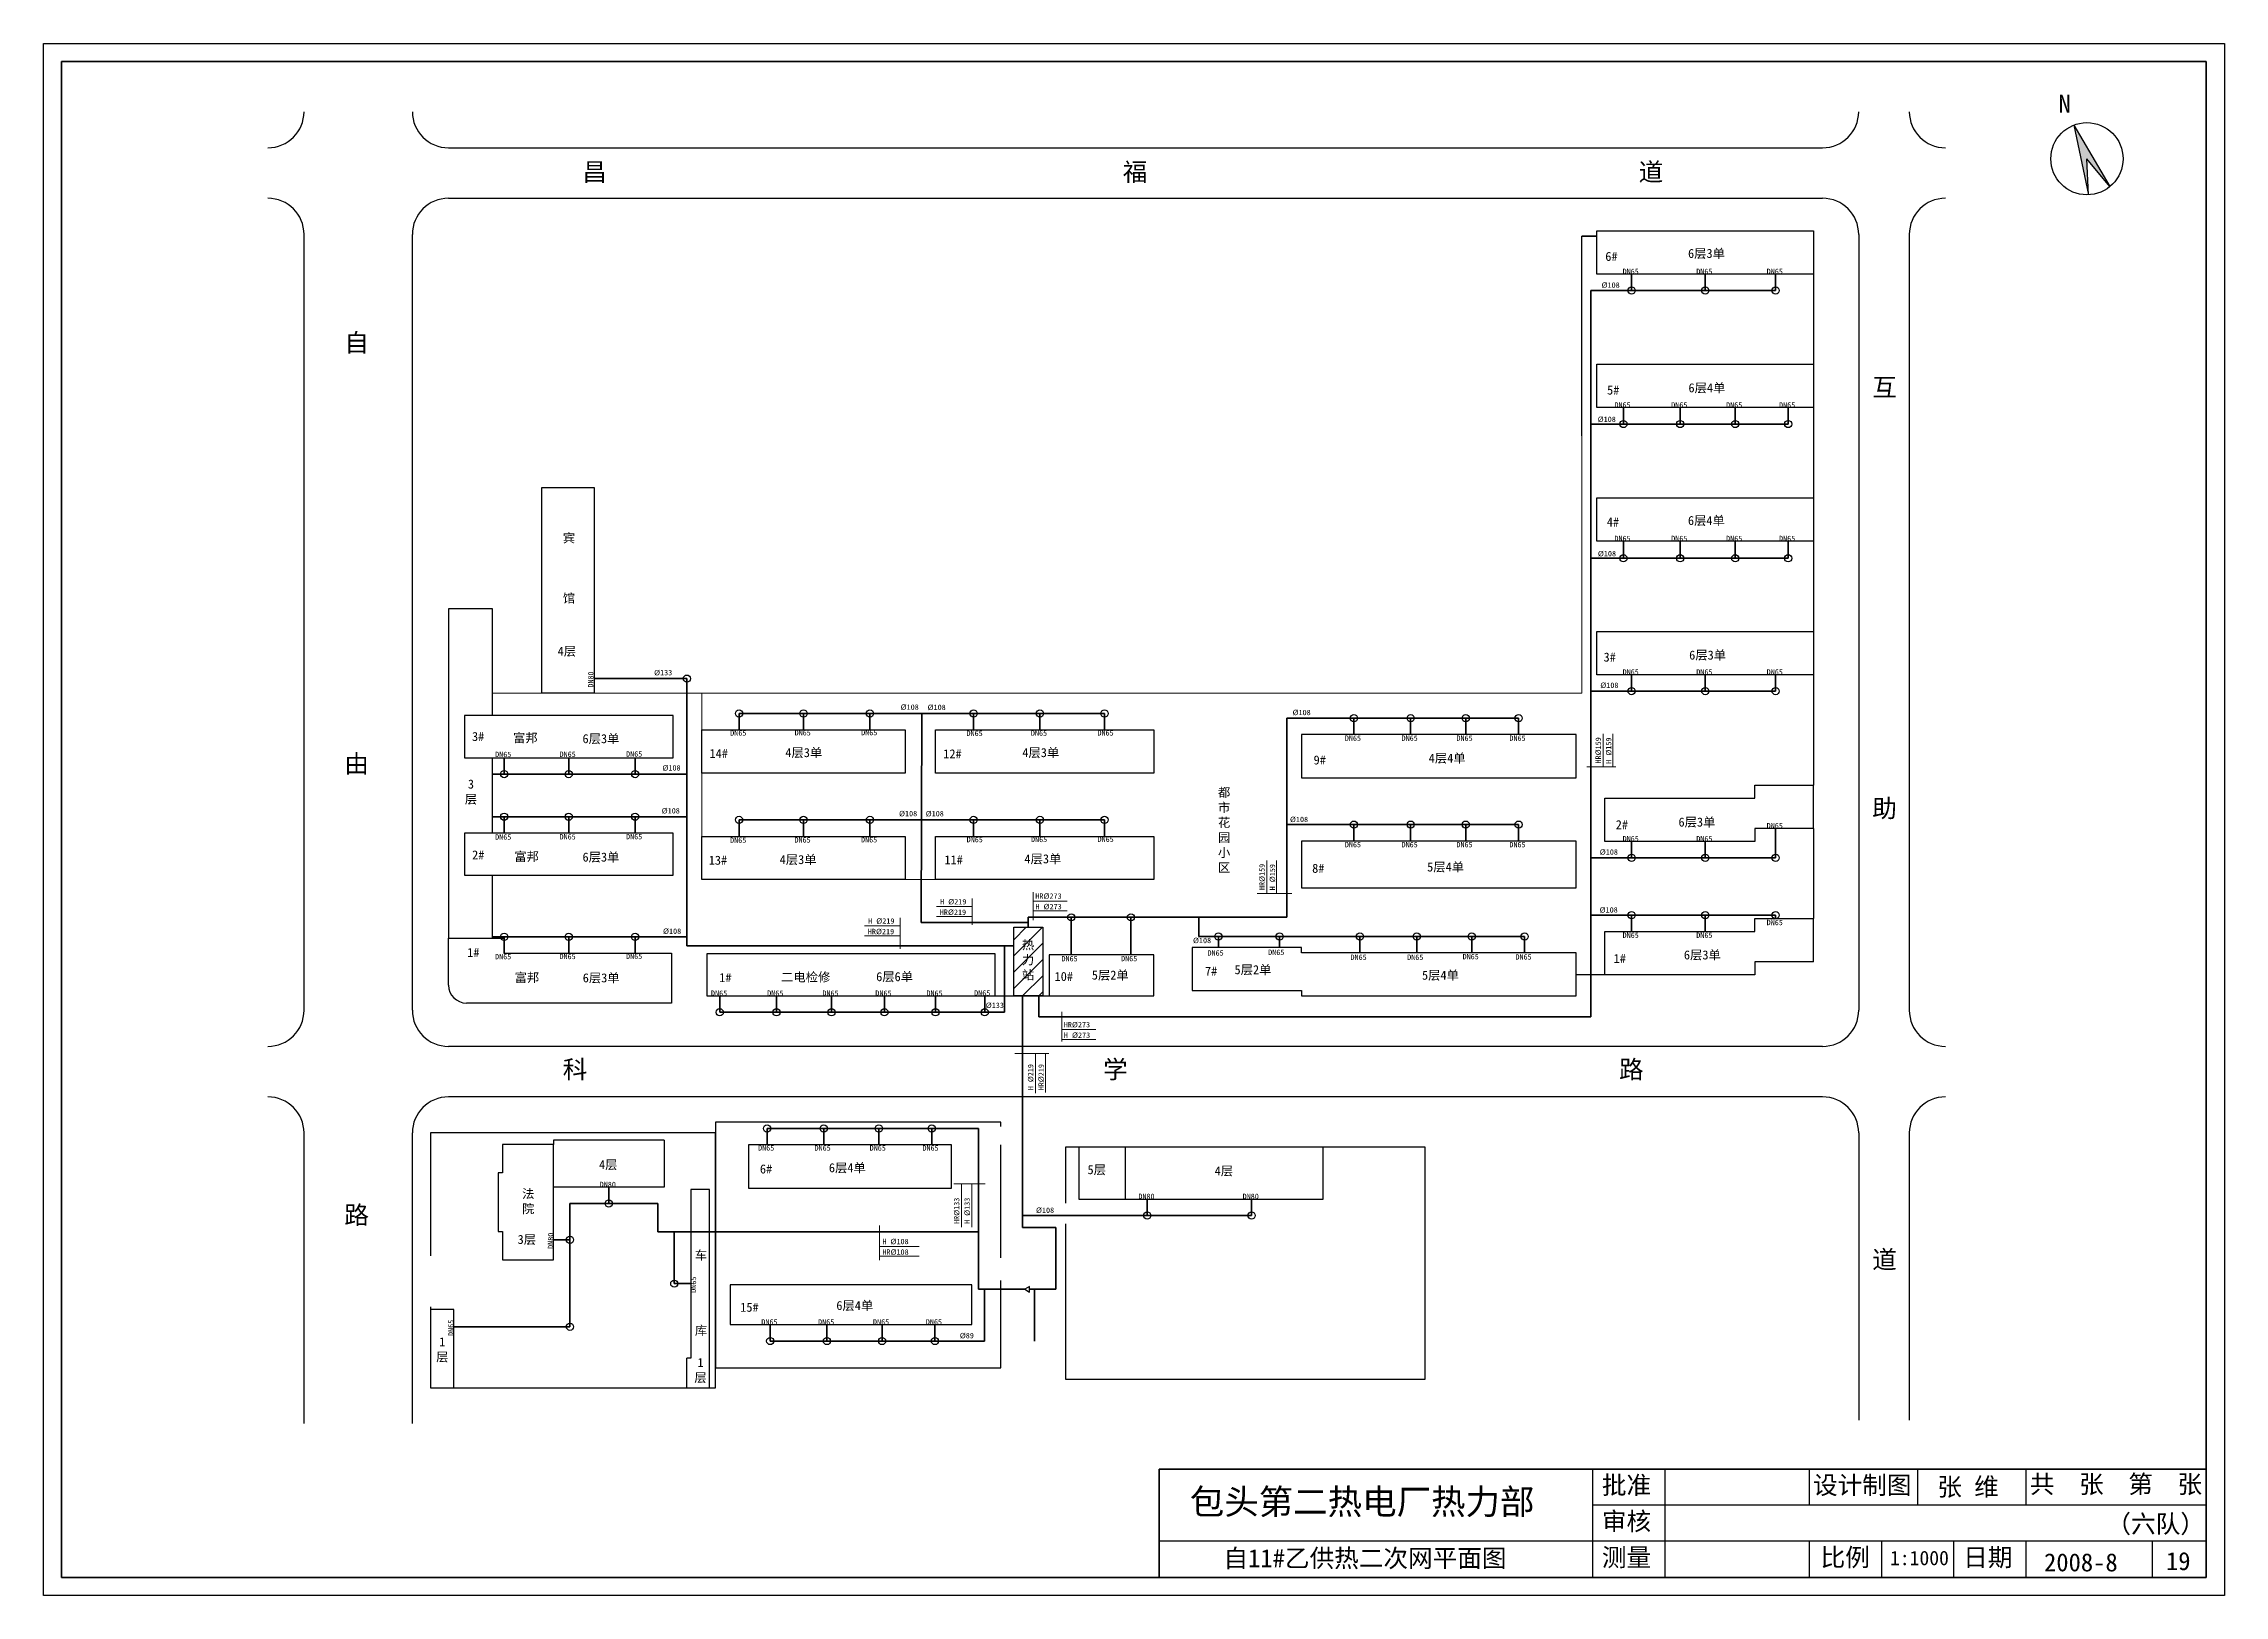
# Model space of a CAD drawing. Header units: millimetres. Extents: x 710 to 1314, y 285 to 715.
import ezdxf

# ---------------------------------------------------------------- set-up
doc = ezdxf.new("R2010")
doc.units = ezdxf.units.MM
doc.layers.add('围栏', color=3, linetype='Continuous')
doc.layers.add('边线', color=1, linetype='Continuous')
doc.layers.add('标注', color=7, linetype='Continuous', lineweight=18)
doc.layers.add('管道', color=7, linetype='Continuous', lineweight=50)

msp = doc.modelspace()

# ---------------------------------------------------------------- hatches: boundary and pattern name
msp.add_hatch(color=256).paths.add_polyline_path([(1272.52, 692.78), (1276.59, 673.46), (1276.11, 683.44), (1282.45, 675.71)])
at = {"layer": '标注'}
h = msp.add_hatch(dxfattribs=at)
h.set_pattern_fill('ANSI31', color=5, style=0)
h.paths.add_polyline_path([(986.91, 470.48), (978.91, 470.48), (978.91, 451.48), (986.91, 451.48)])
h.paths.add_polyline_path([(980.52, 467.5), (985.17, 467.5), (985.17, 454), (980.52, 454)], flags=24)

# ---------------------------------------------------------------- linework, layer by layer
at = {"lineweight": 40}
for p, q in [((715.18, 290.35), (715.18, 710.35)), ((715.18, 710.35), (1309.18, 710.35)), ((1309.18, 710.35), (1309.18, 290.35)), ((1309.18, 320.35), (1019.18, 320.35)), ((1019.18, 320.35), (1019.18, 290.35)), ((1309.18, 290.35), (715.18, 290.35))]:
    msp.add_line(p, q, dxfattribs=at)
for p, q in [((1272.52, 692.78), (1276.59, 673.46)), ((1272.52, 692.78), (1282.45, 675.71)), ((822.31, 686.48), (1202.91, 686.48)), ((1276.59, 673.46), (1276.11, 683.44)), ((1282.45, 675.71), (1276.11, 683.44)), ((822.31, 672.48), (1202.91, 672.48)), ((782.31, 447.48), (782.31, 662.48)), ((812.31, 447.48), (812.31, 662.48)), ((1136.21, 606.63), (1136.21, 661.98)), ((1140.41, 663.48), (1200.41, 663.48)), ((1140.41, 651.48), (1140.41, 663.48)), ((1200.41, 663.48), (1200.41, 651.48)), ((1212.91, 662.48), (1212.91, 447.48)), ((1226.91, 662.48), (1226.91, 447.48)), ((1200.41, 651.48), (1140.41, 651.48)), ((1200.41, 651.48), (1200.41, 626.48)), ((1140.41, 626.48), (1200.41, 626.48)), ((1140.41, 614.48), (1140.41, 626.48)), ((1200.41, 626.48), (1200.41, 614.48)), ((1200.41, 614.48), (1140.41, 614.48)), ((1200.41, 614.48), (1200.41, 589.48)), ((848.21, 535.38), (848.21, 592.38)), ((848.21, 592.38), (862.71, 592.38)), ((862.71, 592.38), (862.71, 535.38)), ((1140.41, 589.48), (1200.41, 589.48)), ((1140.41, 577.48), (1140.41, 589.48)), ((1200.41, 589.48), (1200.41, 577.48)), ((1200.41, 577.48), (1140.41, 577.48)), ((1200.41, 577.48), (1200.41, 552.48)), ((822.31, 558.68), (822.31, 467.48)), ((834.51, 558.68), (822.31, 558.68)), ((834.51, 529.18), (834.51, 558.68)), ((1140.41, 540.48), (1140.41, 552.48)), ((1140.41, 552.48), (1200.41, 552.48)), ((1200.41, 552.48), (1200.41, 540.48)), ((1200.41, 540.48), (1140.41, 540.48)), ((1200.41, 540.48), (1200.41, 509.88)), ((862.71, 535.38), (848.21, 535.38)), ((884.51, 529.18), (826.71, 529.18)), ((826.71, 529.18), (826.71, 517.48)), ((884.51, 517.48), (884.51, 529.18)), ((892.51, 525.18), (948.81, 525.18)), ((892.51, 513.18), (892.51, 525.18)), ((948.81, 525.18), (948.81, 513.18)), ((957.21, 525.18), (1017.71, 525.18)), ((957.21, 513.18), (957.21, 525.18)), ((1017.71, 525.18), (1017.71, 513.18)), ((1134.61, 523.88), (1058.61, 523.88)), ((1058.61, 523.88), (1058.61, 511.88)), ((1134.61, 511.88), (1134.61, 523.88)), ((826.71, 517.48), (884.51, 517.48)), ((834.51, 496.58), (834.51, 517.48)), ((948.81, 513.18), (892.51, 513.18)), ((1017.71, 513.18), (957.21, 513.18)), ((1058.61, 511.88), (1134.61, 511.88)), ((1184.11, 509.88), (1200.41, 509.88)), ((1184.11, 506.28), (1184.11, 509.88)), ((1200.41, 497.88), (1200.41, 509.88)), ((1142.61, 506.28), (1184.11, 506.28)), ((1142.61, 494.28), (1142.61, 506.28)), ((826.71, 496.58), (826.71, 484.88)), ((884.51, 496.58), (826.71, 496.58)), ((884.51, 484.88), (884.51, 496.58)), ((892.51, 483.68), (892.51, 495.68)), ((892.51, 495.68), (948.81, 495.68)), ((948.81, 495.68), (948.81, 483.68)), ((957.21, 483.68), (957.21, 495.68)), ((957.21, 495.68), (1017.71, 495.68)), ((1017.71, 495.68), (1017.71, 483.68)), ((1184.11, 497.88), (1184.11, 494.28)), ((1200.41, 497.88), (1184.11, 497.88)), ((1200.41, 497.88), (1200.41, 472.88)), ((1134.61, 494.38), (1058.61, 494.38)), ((1058.61, 494.38), (1058.61, 481.38)), ((1134.61, 481.38), (1134.61, 494.38)), ((1184.11, 494.28), (1142.61, 494.28)), ((826.71, 484.88), (884.51, 484.88)), ((834.51, 467.48), (834.51, 484.88)), ((948.81, 483.68), (892.51, 483.68)), ((1017.71, 483.68), (957.21, 483.68)), ((1058.61, 481.38), (1134.61, 481.38)), ((1184.11, 469.28), (1184.11, 472.88)), ((1184.11, 472.88), (1200.41, 472.88)), ((1200.41, 460.88), (1200.41, 472.88)), ((822.31, 467.48), (834.51, 467.48)), ((822.31, 467.48), (837.61, 467.48)), ((822.31, 454.48), (822.31, 467.48)), ((837.61, 467.48), (837.61, 463.28)), ((978.91, 451.48), (978.91, 470.48)), ((978.91, 470.48), (986.91, 470.48)), ((986.91, 470.48), (986.91, 451.48)), ((1142.61, 457.28), (1142.61, 469.28)), ((1142.61, 469.28), (1184.11, 469.28)), ((837.61, 463.28), (884.11, 463.28)), ((884.11, 463.28), (884.11, 449.48)), ((973.71, 463.08), (893.91, 463.08)), ((893.91, 463.08), (893.91, 451.48)), ((973.71, 451.48), (973.71, 463.08)), ((1017.71, 462.88), (988.71, 462.88)), ((988.71, 462.88), (988.71, 451.48)), ((1017.71, 451.48), (1017.71, 462.88)), ((1058.61, 464.88), (1028.31, 464.88)), ((1028.31, 464.88), (1028.31, 452.98)), ((1058.61, 463.38), (1058.61, 464.88)), ((1134.61, 463.38), (1058.61, 463.38)), ((1134.61, 451.48), (1134.61, 463.38)), ((1200.41, 460.88), (1184.11, 460.88)), ((1184.11, 460.88), (1184.11, 457.28)), ((1142.61, 457.28), (1134.61, 457.28)), ((1184.11, 457.28), (1142.61, 457.28)), ((884.11, 449.48), (827.31, 449.48)), ((893.91, 451.48), (973.71, 451.48)), ((973.71, 451.48), (988.71, 451.48)), ((986.91, 451.48), (978.91, 451.48)), ((988.71, 451.48), (1017.71, 451.48)), ((1028.31, 452.98), (1058.61, 452.98)), ((1058.61, 452.98), (1058.61, 451.48)), ((1058.61, 451.48), (1134.61, 451.48)), ((1202.91, 437.48), (822.31, 437.48)), ((1202.91, 423.48), (822.31, 423.48)), ((782.31, 332.96), (782.31, 413.48)), ((812.31, 332.96), (812.31, 413.48)), ((817.31, 413.48), (817.31, 379.48)), ((896.31, 413.48), (817.31, 413.48)), ((882.01, 411.48), (851.41, 411.48)), ((851.41, 411.48), (851.41, 410.28)), ((882.01, 411.48), (882.01, 398.48)), ((975.31, 416.48), (896.31, 416.48)), ((896.31, 416.48), (896.31, 348.38)), ((896.31, 342.88), (896.31, 413.48)), ((975.31, 415.32), (975.31, 416.48)), ((1212.91, 413.48), (1212.91, 333.93)), ((1226.91, 413.48), (1226.91, 333.93)), ((851.41, 410.28), (837.31, 410.28)), ((837.31, 410.28), (837.31, 402.48)), ((851.41, 378.38), (851.41, 410.28)), ((961.61, 410.18), (905.41, 410.18)), ((905.41, 410.18), (905.41, 398.18)), ((961.61, 398.18), (961.61, 410.18)), ((975.31, 378.91), (975.31, 410.19)), ((993.31, 409.68), (1092.71, 409.68)), ((993.31, 409.68), (996.91, 409.68)), ((993.31, 394.08), (993.31, 409.68)), ((996.91, 409.68), (996.91, 395.18)), ((1009.81, 395.18), (1009.81, 409.68)), ((1064.61, 395.18), (1064.61, 409.68)), ((837.31, 402.48), (836.11, 402.48)), ((836.11, 402.48), (836.11, 386.18)), ((882.01, 398.48), (851.41, 398.48)), ((894.61, 397.82), (889.41, 397.82)), ((889.41, 397.82), (889.41, 351.08)), ((894.61, 342.88), (894.61, 397.82)), ((905.41, 398.18), (961.61, 398.18)), ((996.91, 395.18), (1009.81, 395.18)), ((1009.81, 395.18), (1064.61, 395.18)), ((836.11, 386.18), (837.31, 386.18)), ((837.31, 386.18), (837.31, 378.38)), ((837.31, 378.38), (851.41, 378.38)), ((967.31, 371.38), (900.31, 371.38)), ((900.31, 371.38), (900.31, 360.38)), ((967.31, 360.38), (967.31, 371.38)), ((975.31, 348.38), (975.31, 372.62)), ((817.31, 365.28), (817.31, 342.88)), ((823.81, 364.58), (817.31, 364.58)), ((823.81, 342.88), (823.81, 364.58)), ((900.31, 360.38), (967.31, 360.38)), ((888.31, 342.88), (888.31, 351.08)), ((889.41, 351.08), (888.31, 351.08)), ((896.31, 348.38), (975.31, 348.38)), ((817.31, 342.88), (823.81, 342.88)), ((823.81, 342.88), (888.31, 342.88)), ((888.31, 342.88), (894.61, 342.88)), ((894.61, 342.88), (896.31, 342.88)), ((1139.18, 320.35), (1139.18, 290.35)), ((1159.18, 320.35), (1159.18, 290.35)), ((1199.18, 320.35), (1199.18, 310.35)), ((1229.22, 320.35), (1229.22, 310.35)), ((1259.18, 320.35), (1259.18, 310.35)), ((1309.18, 310.35), (1139.18, 310.35)), ((1309.18, 300.35), (1019.18, 300.35)), ((1199.18, 300.35), (1199.18, 290.35)), ((1219.18, 300.35), (1219.18, 290.35)), ((1239.18, 300.35), (1239.18, 290.35)), ((1259.18, 300.35), (1259.18, 290.35)), ((1294.18, 300.35), (1294.18, 290.35))]:
    msp.add_line(p, q)
msp.add_lwpolyline([(981.94, 370.16), (983.25, 369.4), (983.25, 370.91)], close=True)
for centre, radius in [((1276.11, 683.44), 10), ((1149.99, 646.93), 1), ((1170.41, 646.93), 1), ((1189.9, 646.93), 1), ((1147.74, 609.93), 1), ((1163.46, 609.93), 1), ((1178.71, 609.93), 1), ((1193.36, 609.93), 1), ((1147.74, 572.72), 1), ((1163.46, 572.72), 1), ((1178.71, 572.72), 1), ((1193.36, 572.72), 1), ((888.35, 539.38), 1), ((1149.99, 535.93), 1), ((1170.41, 535.93), 1), ((1189.9, 535.93), 1), ((902.8, 529.73), 1), ((920.66, 529.73), 1), ((939.05, 529.73), 1), ((967.75, 529.73), 1), ((986.14, 529.73), 1), ((1004, 529.73), 1), ((1073.09, 528.43), 1), ((1088.81, 528.43), 1), ((1104.06, 528.43), 1), ((1118.71, 528.43), 1), ((837.75, 512.93), 1), ((855.61, 512.93), 1), ((874, 512.93), 1), ((837.75, 501.13), 1), ((855.61, 501.13), 1), ((874, 501.13), 1), ((902.8, 500.23), 1), ((920.66, 500.23), 1), ((939.05, 500.23), 1), ((967.75, 500.23), 1), ((986.14, 500.23), 1), ((1004, 500.23), 1), ((1073.09, 498.93), 1), ((1088.81, 498.93), 1), ((1104.06, 498.93), 1), ((1118.71, 498.93), 1), ((1149.99, 489.73), 1), ((1170.41, 489.73), 1), ((1189.9, 489.73), 1), ((994.81, 473.24), 1), ((1011.35, 473.24), 1), ((1149.99, 473.83), 1), ((1170.41, 473.83), 1), ((1189.9, 473.83), 1), ((837.75, 467.83), 1), ((855.61, 467.83), 1), ((874, 467.83), 1), ((1035.57, 467.93), 1), ((1052.5, 467.93), 1), ((1074.76, 467.93), 1), ((1090.48, 467.93), 1), ((1105.72, 467.93), 1), ((1120.38, 467.93), 1), ((897.44, 446.93), 1), ((913.16, 446.93), 1), ((928.41, 446.93), 1), ((943.06, 446.93), 1), ((957.22, 446.93), 1), ((970.85, 446.93), 1), ((910.54, 414.73), 1), ((926.25, 414.73), 1), ((941.5, 414.73), 1), ((956.16, 414.73), 1), ((866.71, 393.93), 1), ((1015.85, 390.63), 1), ((1044.75, 390.63), 1), ((855.96, 383.89), 1), ((884.86, 371.73), 1), ((855.96, 359.79), 1), ((911.43, 355.83), 1), ((927.14, 355.83), 1), ((942.39, 355.83), 1), ((957.05, 355.83), 1)]:
    msp.add_circle(centre, radius)
for centre, radius, start, end in [((772.31, 696.48), 10, 270, 360), ((822.31, 696.48), 10, 180, 270), ((1202.91, 696.48), 10, 270, 360), ((1236.91, 696.48), 10, 180, 270), ((772.31, 662.48), 10, 0, 90), ((822.31, 662.48), 10, 90, 180), ((1202.91, 662.48), 10, 360, 90), ((1236.91, 662.48), 10, 90, 180), ((827.31, 454.48), 5, 180, 270), ((772.31, 447.48), 10, 270, 0), ((822.31, 447.48), 10, 180, 270), ((1202.91, 447.48), 10, 270, 360), ((1236.91, 447.48), 10, 180, 270), ((772.31, 413.48), 10, 0, 90), ((822.31, 413.48), 10, 90, 180), ((1202.91, 413.48), 10, 0, 90), ((1236.91, 413.48), 10, 90, 180)]:
    msp.add_arc(centre, radius, start, end)
at = {"layer": '围栏'}
for p, q in [((1092.71, 409.68), (1092.71, 345.18)), ((993.31, 345.18), (993.31, 388.33)), ((1092.71, 345.18), (993.31, 345.18))]:
    msp.add_line(p, q, dxfattribs=at)
at = {"layer": '标注'}
for p, q in [((1136.21, 535.38), (1136.21, 606.63)), ((848.21, 535.38), (834.51, 535.38)), ((862.71, 535.38), (892.51, 535.38)), ((892.51, 535.38), (892.51, 525.18)), ((892.51, 535.38), (1136.21, 535.38)), ((1142.11, 514.9), (1142.11, 524.08)), ((1144.81, 514.9), (1144.81, 524.05)), ((1145.67, 514.9), (1137.59, 514.9)), ((892.51, 495.68), (892.51, 513.18)), ((948.81, 483.68), (957.21, 483.68)), ((1048.98, 479.82), (1048.98, 489)), ((1051.69, 479.82), (1051.69, 488.97)), ((967.33, 471.16), (967.33, 478.47)), ((984.28, 472.5), (984.28, 480.18)), ((984.28, 477.76), (993.69, 477.76)), ((1055.94, 479.82), (1046.3, 479.82)), ((947.4, 464.54), (947.4, 473.11)), ((957.5, 476.2), (967.33, 476.2)), ((957.5, 473.5), (967.33, 473.5)), ((984.28, 475.06), (993.69, 475.06)), ((937.57, 470.85), (947.4, 470.85)), ((937.57, 468.15), (947.4, 468.15)), ((978.91, 451.48), (986.91, 451.48)), ((992.17, 438.86), (992.17, 447.04)), ((992.17, 442.13), (1001.58, 442.13)), ((988.56, 435.52), (979.19, 435.52)), ((984.92, 424.53), (984.92, 435.52)), ((987.63, 424.69), (987.63, 435.52)), ((992.17, 439.43), (1001.58, 439.43)), ((970.99, 399.36), (962.27, 399.36)), ((964.43, 387.37), (964.43, 399.36)), ((967.23, 387.37), (967.23, 399.36)), ((941.72, 378.25), (941.72, 387.85)), ((941.72, 382.04), (952.71, 382.04)), ((941.72, 379.34), (952.71, 379.34))]:
    msp.add_line(p, q, dxfattribs=at)
at = {"layer": '管道'}
for p, q in [((1136.21, 661.98), (1140.41, 661.98)), ((1138.73, 445.64), (1138.73, 646.93)), ((1189.9, 646.93), (1138.73, 646.93)), ((1149.99, 646.93), (1149.99, 651.48)), ((1170.41, 646.93), (1170.41, 651.48)), ((1189.9, 646.93), (1189.9, 651.48)), ((1147.74, 609.93), (1147.74, 614.48)), ((1163.46, 609.93), (1163.46, 614.48)), ((1178.71, 609.93), (1178.71, 614.48)), ((1193.36, 609.93), (1193.36, 614.48)), ((1193.36, 609.93), (1138.73, 609.93)), ((1147.74, 572.72), (1147.74, 577.27)), ((1163.46, 572.72), (1163.46, 577.27)), ((1178.71, 572.72), (1178.71, 577.27)), ((1193.36, 572.72), (1193.36, 577.27)), ((1193.36, 572.72), (1138.73, 572.72)), ((888.35, 539.38), (862.71, 539.38)), ((888.35, 465.31), (888.35, 539.38)), ((1149.99, 535.93), (1149.99, 540.48)), ((1170.41, 535.93), (1170.41, 540.48)), ((1189.9, 535.93), (1189.9, 540.48)), ((1189.9, 535.93), (1138.73, 535.93)), ((902.8, 525.18), (902.8, 529.73)), ((902.8, 529.73), (953.4, 529.73)), ((920.66, 525.18), (920.66, 529.73)), ((939.05, 525.18), (939.05, 529.73)), ((953.23, 471.85), (953.4, 529.73)), ((1004, 529.73), (953.4, 529.73)), ((967.75, 525.18), (967.75, 529.73)), ((986.14, 525.18), (986.14, 529.73)), ((1004, 525.18), (1004, 529.73)), ((1054.52, 473.24), (1054.52, 528.43)), ((1118.71, 528.43), (1054.52, 528.43)), ((1073.09, 528.43), (1073.09, 523.88)), ((1088.81, 528.43), (1088.81, 523.88)), ((1104.06, 528.43), (1104.06, 523.88)), ((1118.71, 528.43), (1118.71, 523.88)), ((837.75, 517.48), (837.75, 512.93)), ((855.61, 517.48), (855.61, 512.93)), ((874, 517.48), (874, 512.93)), ((834.51, 512.93), (888.35, 512.93)), ((834.51, 501.13), (888.35, 501.13)), ((837.75, 496.58), (837.75, 501.13)), ((855.61, 496.58), (855.61, 501.13)), ((874, 496.58), (874, 501.13)), ((902.8, 495.68), (902.8, 500.23)), ((902.8, 500.23), (953.4, 500.23)), ((920.66, 495.68), (920.66, 500.23)), ((939.05, 495.68), (939.05, 500.23)), ((1004, 500.23), (953.4, 500.23)), ((967.75, 495.68), (967.75, 500.23)), ((986.14, 495.68), (986.14, 500.23)), ((1004, 495.68), (1004, 500.23)), ((1118.71, 498.93), (1054.52, 498.93)), ((1073.09, 498.93), (1073.09, 494.38)), ((1088.81, 498.93), (1088.81, 494.38)), ((1104.06, 498.93), (1104.06, 494.38)), ((1118.71, 498.93), (1118.71, 494.38)), ((1189.9, 489.73), (1189.9, 497.88)), ((1189.9, 489.73), (1138.73, 489.73)), ((1149.99, 489.73), (1149.99, 494.28)), ((1170.41, 489.73), (1170.41, 494.28)), ((982.91, 471.85), (953.23, 471.85)), ((982.91, 470.48), (982.91, 473.24)), ((982.91, 473.24), (1054.52, 473.24)), ((994.81, 473.24), (994.81, 462.88)), ((1011.35, 462.88), (1011.35, 473.24)), ((1030.14, 467.93), (1030.14, 473.24)), ((1189.9, 473.83), (1138.73, 473.83)), ((1149.99, 473.83), (1149.99, 469.28)), ((1170.41, 473.83), (1170.41, 469.28)), ((1189.9, 473.83), (1189.9, 472.88)), ((834.51, 467.83), (888.35, 467.83)), ((837.75, 463.28), (837.75, 467.83)), ((855.61, 463.28), (855.61, 467.83)), ((874, 463.28), (874, 467.83)), ((978.91, 465.31), (888.35, 465.31)), ((976.29, 465.31), (976.29, 446.93)), ((1030.14, 467.93), (1120.38, 467.93)), ((1035.57, 464.88), (1035.57, 467.93)), ((1052.5, 464.88), (1052.5, 467.93)), ((1074.76, 463.38), (1074.76, 467.93)), ((1090.48, 463.38), (1090.48, 467.93)), ((1105.72, 463.38), (1105.72, 467.93)), ((1120.38, 463.38), (1120.38, 467.93)), ((897.44, 446.93), (897.44, 451.48)), ((913.16, 446.93), (913.16, 451.48)), ((928.41, 446.93), (928.41, 451.48)), ((943.06, 446.93), (943.06, 451.48)), ((957.22, 446.93), (957.22, 451.48)), ((970.85, 446.93), (970.85, 451.48)), ((981.31, 451.48), (981.31, 387.25)), ((985.8, 451.48), (985.8, 445.64)), ((897.44, 446.93), (976.29, 446.93)), ((985.8, 445.64), (1138.73, 445.64)), ((910.54, 414.73), (910.54, 410.18)), ((969.1, 414.73), (910.54, 414.73)), ((926.25, 414.73), (926.25, 410.18)), ((941.5, 414.73), (941.5, 410.18)), ((956.16, 414.73), (956.16, 410.18)), ((969.1, 414.73), (969.1, 370.16)), ((880.32, 393.93), (855.96, 393.93)), ((855.96, 393.93), (855.96, 359.79)), ((866.71, 393.93), (866.71, 398.48)), ((880.32, 386.13), (880.32, 393.93)), ((1015.85, 390.63), (1015.85, 395.18)), ((1044.75, 390.63), (1044.75, 395.18)), ((1044.75, 390.63), (981.31, 390.63)), ((981.31, 387.25), (990.49, 387.25)), ((990.49, 387.25), (990.49, 370.16)), ((851.41, 383.89), (855.96, 383.89)), ((969.1, 386.13), (880.32, 386.13)), ((884.86, 371.73), (884.86, 386.13)), ((884.86, 371.73), (889.41, 371.73)), ((981.94, 370.16), (969.1, 370.16)), ((970.78, 355.83), (970.78, 370.16)), ((990.49, 370.16), (983.25, 370.16)), ((984.61, 355.83), (984.61, 370.16)), ((855.96, 359.79), (823.81, 359.79)), ((911.43, 355.83), (911.43, 360.38)), ((927.14, 355.83), (927.14, 360.38)), ((942.39, 355.83), (942.39, 360.38)), ((957.05, 355.83), (957.05, 360.38)), ((970.78, 355.83), (911.43, 355.83))]:
    msp.add_line(p, q, dxfattribs=at)
at = {"layer": '边线'}
for p, q in [((710.18, 715.35), (1314.18, 715.35)), ((710.18, 285.35), (710.18, 715.35)), ((1314.18, 715.35), (1314.18, 285.35)), ((1314.18, 285.35), (710.18, 285.35))]:
    msp.add_line(p, q, dxfattribs=at)

# ---------------------------------------------------------------- texts
at = {"attachment_point": 1}
for s, insert, char_height, width in [('N', (1268.26, 701.18), 5, 13.437), ('{\\fSimHei|b0|i0|c134|p2;包头第二热电厂热力部}', (1027.63, 314.81), 7, 133.3392), ('{\\fFangSong_GB2312|b0|i0|c134|p49;批准}', (1141.77, 318.41), 5, 88.5221), ('{\\fFangSong_GB2312|b0|i0|c134|p49;设计制图}', (1200.24, 318.41), 5, 88.5221), ('{\\fFangSong_GB2312|b0|i0|c134|p49;共  张  第  张}', (1260.32, 318.68), 5, 88.5221), ('{\\fFangSong_GB2312|b0|i0|c134|p49;审核}', (1141.77, 308.41), 5, 88.5221), ('{\\fSimSun|b0|i0|c134|p54;自}11#{\\fSimSun|b0|i0|c134|p54;乙供热二次网平面图}', (1036.96, 298.17), 5, 126.4954), ('{\\fFangSong_GB2312|b0|i0|c134|p49;测量}', (1141.77, 298.41), 5, 88.5221), ('{\\fFangSong_GB2312|b0|i0|c134|p49;比例}', (1202.36, 298.41), 5, 88.5221), ('{\\fFangSong_GB2312|b0|i0|c134|p49;日期}', (1241.85, 298.41), 5, 88.5221)]:
    msp.add_mtext(s, dxfattribs=dict(at, insert=insert, char_height=char_height, width=width))
at = {"layer": '标注'}
for s, insert, char_height, width, attachment_point in [('{\\fSimSun|b0|i0|c134|p54;昌                                          福                                        道}', (859.39, 682.29), 5, 325.7609, 1), ('6{\\fSimSun|b0|i0|c134|p54;层}3{\\fSimSun|b0|i0|c134|p54;单}', (1165.63, 658.46), 2.5, 21.8694, 1), ('6#', (1142.72, 657.63), 2.5, 7.9203, 1), ('DN65', (1147.51, 652.98), 1.5, 6.3469, 1), ('DN65', (1167.91, 652.98), 1.5, 6.3469, 1), ('DN65', (1187.41, 652.98), 1.5, 6.3469, 1), ('%%C108', (1141.68, 649.18), 1.5, 9.9494, 1), ('{\\fSimSun|b0|i0|c134|p54;自\\P\\P\\P\\P\\P\\P\\P\\P\\P\\P\\P\\P\\P\\P由\\P\\P\\P\\P\\P\\P\\P\\P\\P\\P\\P\\P\\P\\P\\P路}', (793.46, 634.99), 5, 3.374, 1), ('{\\fSimSun|b0|i0|c134|p54;互\\P\\P\\P\\P\\P\\P\\P\\P\\P\\P\\P\\P\\P\\P助\\P\\P\\P\\P\\P\\P\\P\\P\\P\\P\\P\\P\\P\\P\\P道}', (1216.64, 622.63), 5, 3.374, 1), ('5#', (1143.21, 620.6), 2.5, 7.9203, 1), ('6{\\fSimSun|b0|i0|c134|p54;层}4{\\fSimSun|b0|i0|c134|p54;单}', (1165.75, 621.22), 2.5, 21.8694, 1), ('%%C108', (1140.6, 611.99), 1.5, 9.9494, 1), ('DN65', (1145.25, 615.98), 1.5, 6.3469, 1), ('DN65', (1160.97, 615.98), 1.5, 6.3469, 1), ('DN65', (1176.17, 615.98), 1.5, 6.3469, 1), ('DN65', (1190.83, 615.98), 1.5, 6.3469, 1), ('{\\fSimSun|b0|i0|c134|p54;宾\\P\\P\\P\\P馆}', (853.99, 579.6), 2.5, 4.2681, 1), ('4#', (1143.14, 584.03), 2.5, 7.9203, 1), ('6{\\fSimSun|b0|i0|c134|p54;层}4{\\fSimSun|b0|i0|c134|p54;单}', (1165.61, 584.46), 2.5, 21.8694, 1), ('%%C108', (1140.66, 574.77), 1.5, 9.9494, 1), ('DN65', (1145.25, 578.98), 1.5, 6.3469, 1), ('DN65', (1160.97, 578.98), 1.5, 6.3469, 1), ('DN65', (1176.17, 578.98), 1.5, 6.3469, 1), ('DN65', (1190.83, 578.98), 1.5, 6.3469, 1), ('4{\\fSimSun|b0|i0|c134|p54;层}', (852.56, 548.24), 2.5, 8.0087, 1), ('3#', (1142.23, 546.6), 2.5, 7.9203, 1), ('6{\\fSimSun|b0|i0|c134|p54;层}3{\\fSimSun|b0|i0|c134|p54;单}', (1165.94, 547.17), 2.5, 21.8694, 1), ('%%C133', (879.26, 541.8), 1.5, 9.9494, 1), ('%%C108', (1141.33, 538.3), 1.5, 9.9494, 1), ('DN65', (1147.51, 541.98), 1.5, 6.3469, 1), ('DN65', (1167.91, 541.98), 1.5, 6.3469, 1), ('DN65', (1187.41, 541.98), 1.5, 6.3469, 1), ('%%C108', (947.54, 532.24), 1.5, 9.9494, 1), ('%%C108', (955.01, 532.18), 1.5, 9.9494, 1), ('%%C108', (1056.1, 530.76), 1.5, 9.9494, 1), ('3#', (828.83, 524.6), 2.5, 7.9203, 1), ('{\\fSimSun|b0|i0|c134|p54;富邦}', (840.2, 524.22), 2.5, 29.1591, 1), ('6{\\fSimSun|b0|i0|c134|p54;层}3{\\fSimSun|b0|i0|c134|p54;单}', (859.44, 524), 2.5, 21.8694, 1), ('14#', (894.62, 519.9), 2.5, 7.9203, 1), ('DN65', (900.35, 525.08), 1.5, 6.3469, 1), ('4{\\fSimSun|b0|i0|c134|p54;层}3{\\fSimSun|b0|i0|c134|p54;单}', (915.62, 520.14), 2.5, 21.8694, 1), ('DN65', (918.18, 525.13), 1.5, 6.3469, 1), ('DN65', (936.62, 525.19), 1.5, 6.3469, 1), ('12#', (959.35, 519.79), 2.5, 7.9203, 1), ('DN65', (965.8, 524.99), 1.5, 6.3469, 1), ('4{\\fSimSun|b0|i0|c134|p54;层}3{\\fSimSun|b0|i0|c134|p54;单}', (981.25, 520.14), 2.5, 21.8694, 1), ('DN65', (983.63, 525.05), 1.5, 6.3469, 1), ('DN65', (1002.07, 525.1), 1.5, 6.3469, 1), ('DN65', (1070.58, 523.64), 1.5, 6.3469, 1), ('DN65', (1086.29, 523.64), 1.5, 6.3469, 1), ('DN65', (1101.49, 523.64), 1.5, 6.3469, 1), ('DN65', (1116.15, 523.64), 1.5, 6.3469, 1), ('DN65', (835.24, 519.14), 1.5, 6.3469, 1), ('DN65', (853.08, 519.19), 1.5, 6.3469, 1), ('DN65', (871.51, 519.25), 1.5, 6.3469, 1), ('%%C108', (881.57, 515.4), 1.5, 9.9494, 1), ('9#', (1061.92, 518.09), 2.5, 7.9203, 1), ('4{\\fSimSun|b0|i0|c134|p54;层}4{\\fSimSun|b0|i0|c134|p54;单}', (1093.81, 518.61), 2.5, 21.8694, 1), ('3{\\fSimSun|b0|i0|c134|p54;层}', (828.54, 507.93), 2.5, 3.1283, 5), ('{\\fSimSun|b0|i0|c134|p54;都市花园小区}', (1035.44, 509.12), 2.5, 3.5148, 1), ('%%C108', (881.36, 503.52), 1.5, 9.9494, 1), ('%%C108', (947.1, 502.74), 1.5, 9.9494, 1), ('%%C108', (954.48, 502.71), 1.5, 9.9494, 1), ('DN65', (835.25, 496.25), 1.5, 6.3469, 1), ('DN65', (853.08, 496.31), 1.5, 6.3469, 1), ('DN65', (871.51, 496.36), 1.5, 6.3469, 1), ('DN65', (900.32, 495.38), 1.5, 6.3469, 1), ('DN65', (918.15, 495.44), 1.5, 6.3469, 1), ('DN65', (936.58, 495.49), 1.5, 6.3469, 1), ('DN65', (965.83, 495.53), 1.5, 6.3469, 1), ('DN65', (983.66, 495.58), 1.5, 6.3469, 1), ('DN65', (1002.09, 495.64), 1.5, 6.3469, 1), ('%%C108', (1055.37, 501.13), 1.5, 9.9494, 1), ('2#', (1145.61, 500.16), 2.5, 7.9203, 1), ('DN65', (1147.51, 495.78), 1.5, 6.3469, 1), ('6{\\fSimSun|b0|i0|c134|p54;层}3{\\fSimSun|b0|i0|c134|p54;单}', (1162.99, 500.89), 2.5, 21.8694, 1), ('DN65', (1167.91, 495.78), 1.5, 6.3469, 1), ('DN65', (1187.41, 499.38), 1.5, 6.3469, 1), ('2#', (828.86, 491.78), 2.5, 7.9203, 1), ('{\\fSimSun|b0|i0|c134|p54;富邦}', (840.55, 491.37), 2.5, 28.695, 1), ('6{\\fSimSun|b0|i0|c134|p54;层}3{\\fSimSun|b0|i0|c134|p54;单}', (859.44, 491.19), 2.5, 21.8694, 1), ('13#', (894.4, 490.32), 2.5, 7.9203, 1), ('4{\\fSimSun|b0|i0|c134|p54;层}3{\\fSimSun|b0|i0|c134|p54;单}', (914.05, 490.5), 2.5, 21.8694, 1), ('11#', (959.68, 490.43), 2.5, 7.9203, 1), ('4{\\fSimSun|b0|i0|c134|p54;层}3{\\fSimSun|b0|i0|c134|p54;单}', (981.84, 490.7), 2.5, 21.8694, 1), ('DN65', (1070.58, 494.14), 1.5, 6.3469, 1), ('DN65', (1086.29, 494.14), 1.5, 6.3469, 1), ('DN65', (1101.49, 494.14), 1.5, 6.3469, 1), ('DN65', (1116.15, 494.14), 1.5, 6.3469, 1), ('%%C108', (1141.18, 492.09), 1.5, 9.9494, 1), ('8#', (1061.53, 488.08), 2.5, 7.9203, 1), ('5{\\fSimSun|b0|i0|c134|p54;层}4{\\fSimSun|b0|i0|c134|p54;单}', (1093.37, 488.45), 2.5, 21.8694, 1), ('H %%C219', (958.48, 478.32), 1.5, 11.8997, 1), ('HR%%C273', (984.86, 479.88), 1.5, 13.5629, 1), ('H %%C219', (938.55, 472.97), 1.5, 11.8997, 1), ('HR%%C219', (958.4, 475.42), 1.5, 11.9811, 1), ('H %%C273', (984.89, 476.97), 1.5, 13.5393, 1), ('%%C108', (1141.14, 476.05), 1.5, 9.9494, 1), ('DN65', (1187.41, 472.56), 1.5, 6.3469, 1), ('%%C108', (881.73, 470.15), 1.5, 9.9494, 1), ('HR%%C219', (938.47, 470.06), 1.5, 11.9811, 1), ('{\\fSimSun|b0|i0|c134|p54;热力站}', (981.15, 466.88), 2.5, 3.7242, 1), ('%%C108', (1028.51, 467.59), 1.5, 9.9494, 1), ('DN65', (1147.51, 469.04), 1.5, 6.3469, 1), ('DN65', (1167.91, 469.04), 1.5, 6.3469, 1), ('1#', (827.51, 464.74), 2.5, 7.9203, 1), ('DN65', (835.23, 463.1), 1.5, 6.3469, 1), ('DN65', (853.07, 463.15), 1.5, 6.3469, 1), ('DN65', (871.5, 463.21), 1.5, 6.3469, 1), ('DN65', (992.1, 462.54), 1.5, 6.3469, 1), ('DN65', (1008.61, 462.57), 1.5, 6.3469, 1), ('7#', (1031.85, 459.57), 2.5, 7.9203, 1), ('DN65', (1032.54, 464.12), 1.5, 6.3469, 1), ('5{\\fSimSun|b0|i0|c134|p54;层}2{\\fSimSun|b0|i0|c134|p54;单}', (1040.02, 459.98), 2.5, 21.8694, 1), ('DN65', (1049.35, 464.31), 1.5, 6.3469, 1), ('DN65', (1072.15, 462.94), 1.5, 6.3469, 1), ('DN65', (1087.85, 462.94), 1.5, 6.3469, 1), ('DN65', (1103.19, 463.1), 1.5, 6.3469, 1), ('DN65', (1117.84, 463.02), 1.5, 6.3469, 1), ('1#', (1145.03, 463.08), 2.5, 7.9203, 1), ('6{\\fSimSun|b0|i0|c134|p54;层}3{\\fSimSun|b0|i0|c134|p54;单}', (1164.49, 464.08), 2.5, 21.8694, 1), ('{\\fSimSun|b0|i0|c134|p54;富邦}', (840.63, 457.83), 2.5, 28.5066, 1), ('6{\\fSimSun|b0|i0|c134|p54;层}3{\\fSimSun|b0|i0|c134|p54;单}', (859.5, 457.72), 2.5, 21.8694, 1), ('1#', (897.31, 457.78), 2.5, 7.9203, 1), ('{\\fSimSun|b0|i0|c134|p54;二电检修}', (914.43, 457.95), 2.5, 36.9105, 1), ('6{\\fSimSun|b0|i0|c134|p54;层}6{\\fSimSun|b0|i0|c134|p54;单}', (940.77, 458.05), 2.5, 21.8694, 1), ('DN65', (967.91, 453.03), 1.5, 6.7709, 1), ('10#', (990.19, 458.1), 2.5, 7.9203, 1), ('5{\\fSimSun|b0|i0|c134|p54;层}2{\\fSimSun|b0|i0|c134|p54;单}', (1000.5, 458.49), 2.5, 21.8694, 1), ('5{\\fSimSun|b0|i0|c134|p54;层}4{\\fSimSun|b0|i0|c134|p54;单}', (1091.95, 458.46), 2.5, 21.8694, 1), ('DN65', (895.02, 452.98), 1.5, 6.3469, 1), ('DN65', (910.59, 452.98), 1.5, 6.3469, 1), ('DN65', (925.87, 452.98), 1.5, 6.3469, 1), ('DN65', (940.54, 452.98), 1.5, 6.3469, 1), ('DN65', (954.7, 452.98), 1.5, 6.3469, 1), ('%%C133', (971.12, 449.62), 1.5, 10.1441, 1), ('HR%%C273', (992.75, 444.25), 1.5, 13.5629, 1), ('H %%C273', (992.77, 441.34), 1.5, 13.5393, 1), ('{\\fSimSun|b0|i0|c134|p54;科                                          学                                        路}', (853.96, 433.61), 5, 325.7609, 1), ('4{\\fSimSun|b0|i0|c134|p54;层}', (864.02, 405.96), 2.5, 7.2548, 1), ('DN65', (908.07, 410.11), 1.5, 6.3469, 1), ('6#', (908.58, 404.77), 2.5, 7.9203, 1), ('DN65', (923.71, 410.08), 1.5, 6.3469, 1), ('6{\\fSimSun|b0|i0|c134|p54;层}4{\\fSimSun|b0|i0|c134|p54;单}', (927.68, 405.1), 2.5, 21.8694, 1), ('DN65', (938.97, 410.08), 1.5, 6.3469, 1), ('DN65', (953.6, 410.08), 1.5, 6.3469, 1), ('5{\\fSimSun|b0|i0|c134|p54;层}', (999.32, 404.57), 2.5, 7.5386, 1), ('DN80', (864.2, 399.98), 1.5, 6.3469, 1), ('4{\\fSimSun|b0|i0|c134|p54;层}', (1034.52, 404.23), 2.5, 7.5386, 1), ('{\\fSimSun|b0|i0|c134|p54;法院}', (842.7, 397.91), 2.5, 1.33, 1), ('%%C108', (985.03, 392.84), 1.5, 9.9494, 1), ('DN80', (1013.39, 396.68), 1.5, 6.3469, 1), ('DN80', (1042.27, 396.68), 1.5, 6.3469, 1), ('3{\\fSimSun|b0|i0|c134|p54;层}', (841.46, 385.24), 2.5, 7.2548, 1), ('{\\fSimSun|b0|i0|c134|p54;车\\P\\P\\P\\P\\P库}', (890.56, 380.86), 2.5, 2.6197, 1), ('H %%C108', (942.5, 384.16), 1.5, 14.4416, 1), ('HR%%C108', (942.5, 381.25), 1.5, 14.4416, 1), ('15#', (903.12, 366.44), 2.5, 7.9203, 1), ('6{\\fSimSun|b0|i0|c134|p54;层}4{\\fSimSun|b0|i0|c134|p54;单}', (929.74, 366.93), 2.5, 21.8694, 1), ('1{\\fSimSun|b0|i0|c134|p54;层}', (820.61, 353.37), 2.5, 3.1283, 5), ('DN65', (908.96, 361.88), 1.5, 6.3469, 1), ('DN65', (924.68, 361.88), 1.5, 6.3469, 1), ('DN65', (939.88, 361.88), 1.5, 6.3469, 1), ('DN65', (954.53, 361.88), 1.5, 6.3469, 1), ('%%C89', (963.93, 358.09), 1.5, 9.9494, 1), ('1{\\fSimSun|b0|i0|c134|p54;层}', (892.11, 347.64), 2.5, 3.1283, 5), ('{\\fKaiTi_GB2312|b0|i0|c134|p49;张 维}', (1234.67, 317.96), 5, 30.3874, 1), ('{\\fKaiTi_GB2312|b0|i0|c134|p49;（六队）}', (1281.51, 307.68), 5, 30.3874, 1), ('{\\H0.8x;1:1000}', (1221.56, 297.72), 5, 42.6517, 1), ('2008-8', (1264.23, 297.01), 5, 42.6517, 1), ('19', (1298.01, 297.36), 5, 42.6517, 1)]:
    msp.add_mtext(s, dxfattribs=dict(at, insert=insert, char_height=char_height, width=width, attachment_point=attachment_point))
at = {"layer": '标注', "char_height": 1.5, "attachment_point": 1, "rotation": 90}
for s, insert, width in [('DN80', (860.96, 536.89), 3.133), ('HR%%C159', (1139.99, 515.87), 11.8997), ('H %%C159', (1142.9, 515.79), 11.9811), ('HR%%C159', (1046.87, 480.8), 11.8997), ('H %%C159', (1049.77, 480.72), 11.9811), ('H %%C219', (982.8, 425.31), 14.4416), ('HR%%C219', (985.71, 425.31), 14.4416), ('HR%%C133', (962.31, 388.28), 14.035), ('H %%C133', (965.21, 388.28), 14.035), ('DN80', (849.83, 381.37), 3.133), ('DN65', (889.41, 369.2), 3.133), ('DN65', (822.22, 357.23), 3.133)]:
    msp.add_mtext(s, dxfattribs=dict(at, insert=insert, width=width))

doc.saveas('drawing.dxf')
